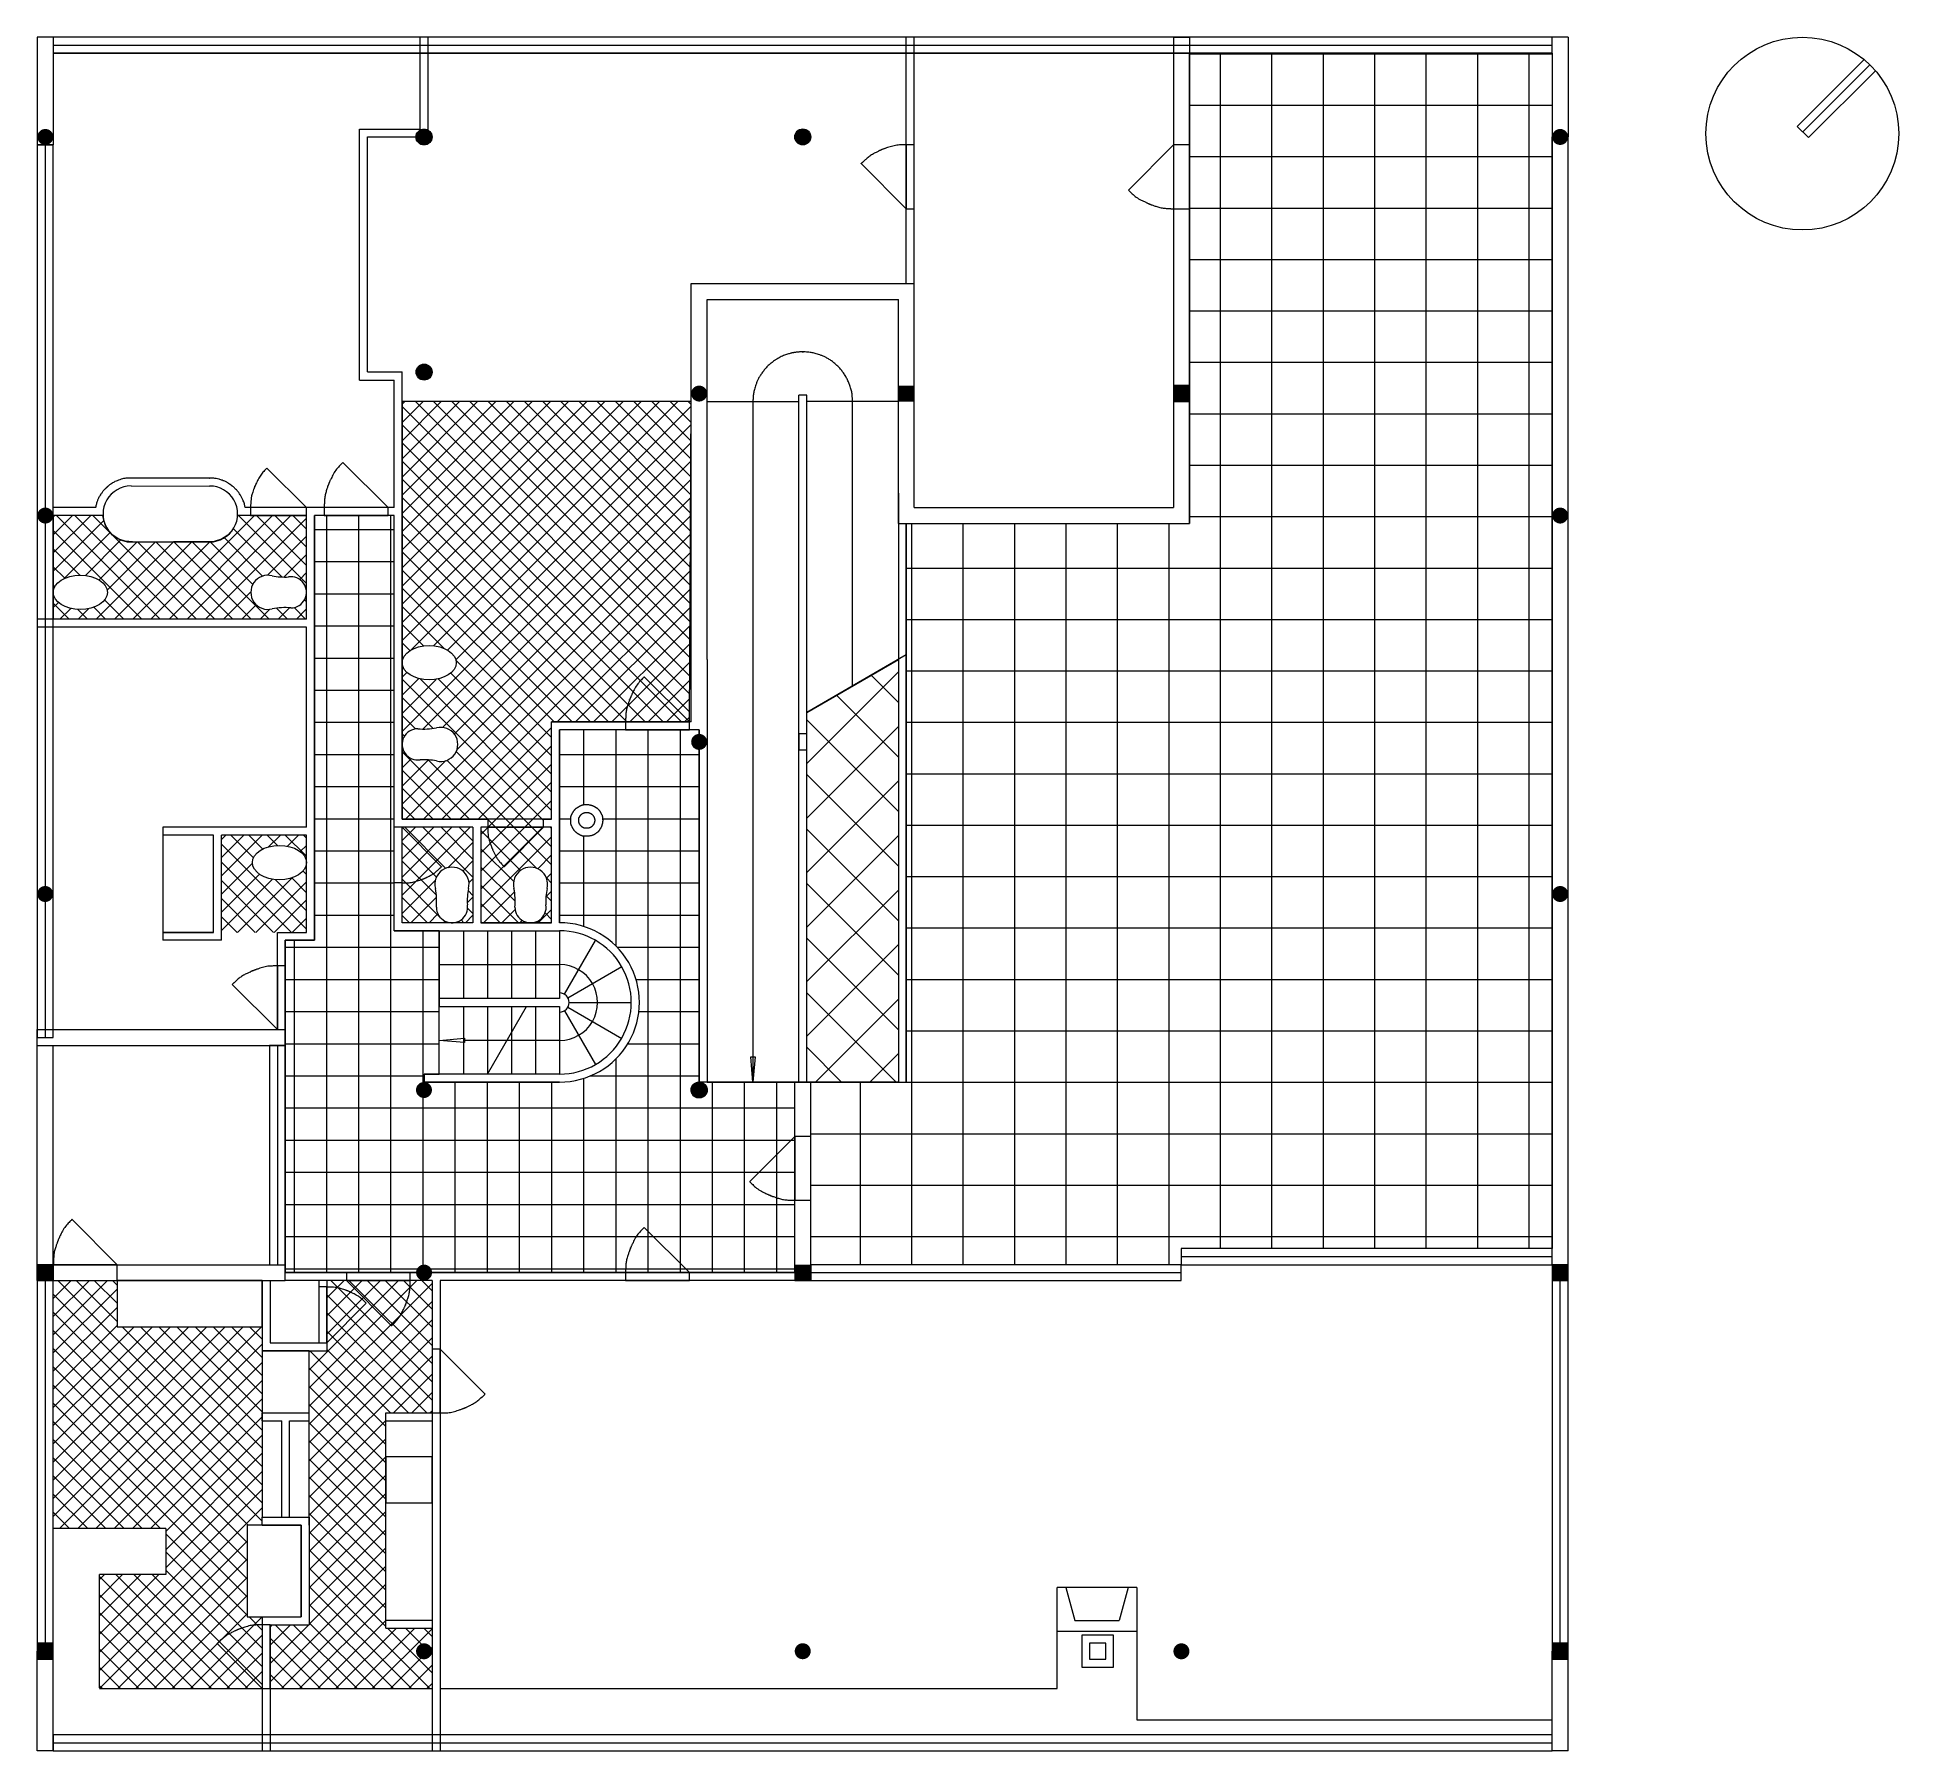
# Model space of a CAD drawing. Header units: metres. Extents: x 0 to 23.3, y 0 to 21.5.
import ezdxf

# ---------------------------------------------------------------- set-up
doc = ezdxf.new("R2010")
doc.units = ezdxf.units.M
doc.linetypes.add('ACAD_ISO02W100', pattern=[15, 12, -3])
doc.layers.add('ceco.net 271 Villa Savoye first floor', color=7, linetype='Continuous', lineweight=15)
doc.layers.add('ceco.net 271 Villa Savoye first floor - auxiliar', color=254, linetype='Continuous', lineweight=15)
pattern_1 = [(44.99999999999999, (0, 0), (-0.1140520373641331, 0.1140520373641331), []), (135, (0, 0), (-0.1140520373641331, -0.1140520373641331), [])]

msp = doc.modelspace()

# ---------------------------------------------------------------- hatches: boundary and pattern name
at = {"layer": 'ceco.net 271 Villa Savoye first floor - auxiliar', "linetype": 'Continuous'}
h = msp.add_hatch(dxfattribs=at)
h.set_pattern_fill('ANSI37', color=256, scale=0.2032049613312, angle=45, style=0)
h.set_pattern_definition([(90, (0, 0), (-0.6451757522265602, 1e-16), []), (180, (0, 0), (-1e-16, -0.6451757522265601), [])])
h.paths.add_polyline_path([(18.99856737003475, 6.30032187751649), (14.34800012226704, 6.30032187751649), (14.34800002226485, 6.09902046900071), (9.699517020142277, 6.099020469000711), (9.699517020142272, 8.390093643673193), (10.89898768863889, 8.390093643673193), (10.89898768863889, 15.39807091889539), (14.44971874991253, 15.39807091889539), (14.44971874991253, 21.29787442502983), (18.99856737003475, 21.29787442502983)])
h = msp.add_hatch(dxfattribs=at)
h.set_pattern_fill('ANSI37', color=256, scale=0.0508012403328, style=0)
h.set_pattern_definition(pattern_1)
h.paths.add_polyline_path([(6.350139068516667, 11.58798737778319), (6.350139068516667, 11.68757005865129), (6.44977345051702, 11.68757005865129), (6.44977345051702, 12.90778938154498), (8.178422408057433, 12.90778938154498), (8.201246607909095, 16.92749421337899), (4.575841517888273, 16.92749421337899), (4.575841611270732, 11.68757005865129), (5.650820953398071, 11.68757005865129), (5.650820953398071, 11.58798737778319), (5.563640944149399, 11.58798747778539), (5.563640944149399, 10.38851699029246), (6.449773350514834, 10.38851729701555), (6.44977345051702, 11.58798747778538)])
edge = h.paths.add_edge_path(flags=17)
edge.add_ellipse((4.915103325981967, 13.65096362454037), major_axis=(-0.3392617497015355, 0), ratio=0.635064488573102, start_angle=0, end_angle=360)
edge = h.paths.add_edge_path()
edge.add_arc((5.175809681442499, 10.66102555663084), 0.818268527876688, 354.5747425380935, 371.1263312189972)
edge.add_arc((6.186127723832543, 10.87166332700195), 0.2140278809193144, -14.263931806585276, 194.2639318062157, ccw=False)
edge.add_arc((7.196445766222588, 10.66102555663084), 0.818268527876688, 168.8736687810027, 183.3324857658885)
edge.add_arc((6.186127723832543, 10.5836605800493), 0.195715044536477, -180, 8.757743227800916, ccw=False)
edge = h.paths.add_edge_path(flags=16)
edge.add_arc((4.848921615649214, 13.63718559634233), 0.818268527876688, 264.5747425380935, 281.1263312189978)
edge.add_arc((5.059559386020325, 12.62686755395229), 0.2140278809193144, -104.26393180658562, 104.263931806216, ccw=False)
edge.add_arc((4.848921615649214, 11.61654951156225), 0.818268527876688, 78.87366878100222, 93.33248576588848)
edge.add_arc((4.771556639067671, 12.62686755395229), 0.195715044536477, 90, 278.7577432278006, ccw=False)
h = msp.add_hatch(dxfattribs=at)
h.set_pattern_fill('ANSI37', color=256, scale=0.0508012403328, style=0)
h.set_pattern_definition(pattern_1)
edge = h.paths.add_edge_path(flags=17)
edge.add_ellipse((0.5405631582173147, 14.53438877694086), major_axis=(-0.3392617497015355, 0), ratio=0.635064488573102, start_angle=0, end_angle=360)
h.paths.add_polyline_path([(0.8203811903872269, 15.49765359976348), (0.2013014085157792, 15.49765359976348), (0.201301408515779, 14.19860025039876), (3.376370942774111, 14.19860025039876), (3.376370842771918, 15.49765359976348), (2.511918980335791, 15.49765359976348), (2.499345435281041, 15.42251164814306), (2.459890870435226, 15.33287466757777), (2.389735337006908, 15.25107070690861), (2.310736315131272, 15.2000697611307), (2.217937164049071, 15.17136873636897), (2.152555938844213, 15.16682926644695), (1.709665018234679, 15.16685664928244), (1.193250198258975, 15.16688857791635), (1.103302152049702, 15.17437265997166), (1.024812420226811, 15.20083544713902), (0.9468999253340857, 15.25146618739428), (0.8966251596592902, 15.30465092780392), (0.8564627956074902, 15.37141452700389), (0.8334273004811903, 15.43902514889795)])
edge = h.paths.add_edge_path(flags=16)
edge.add_arc((3.103290821653906, 13.52407073455082), 0.818268527876688, 84.57474253809394, 101.1263312189958)
edge.add_arc((2.892653051282795, 14.53438877694086), 0.2140278809193144, 75.73606819341438, 284.2639318062167, ccw=False)
edge.add_arc((3.103290821653906, 15.54470681933091), 0.818268527876688, 258.8736687810047, 273.3324857658899)
edge.add_arc((3.180655798235448, 14.53438877694086), 0.195715044536477, -89.99999999999733, 98.7577432277987, ccw=False)
edge = h.paths.add_edge_path(flags=17)
edge.add_line((0.8238609426157543, 15.49765359976348), (0.2013014085157793, 15.49765359976348))
at = {"layer": 'ceco.net 271 Villa Savoye first floor - auxiliar'}
h = msp.add_hatch(dxfattribs=at)
h.set_pattern_fill('ANSI37', color=256, scale=0.127003100832, angle=45, style=0)
h.set_pattern_definition([(90, (0, 0), (-0.4032348451416001, 1e-16), []), (180, (0, 0), (-1e-16, -0.4032348451416), [])])
edge = h.paths.add_edge_path(flags=16)
edge.add_spline(control_points=[(7.090988614487446, 11.67304012505838), (7.090988614487446, 11.67490783835185), (7.089406323198425, 11.72494151487246), (7.067286348613028, 11.766822620208), (7.064143595305635, 11.77261066324794), (7.036923744270841, 11.81606341225018), (6.997145603647902, 11.84191183009932), (6.991560333864122, 11.84526637312399), (6.984739981916449, 11.84894820928656), (6.961564289788196, 11.86051794077783), (6.914335138444378, 11.87273473355725), (6.840498425739769, 11.87192160024947), (6.789948979538059, 11.84555161909763), (6.756981473786733, 11.82537077919324), (6.727653260993715, 11.79122009195867), (6.717504093403611, 11.77261066324793), (6.71382217718144, 11.766822620208), (6.69098564341598, 11.72515704700445), (6.690442424442554, 11.67297019650818), (6.690883444110615, 11.62392284928613), (6.717217791549093, 11.57327668394515), (6.737405847646381, 11.54040566187537), (6.771649767704635, 11.51028289457628), (6.790090774139049, 11.49862350918498), (6.840312656878811, 11.4730871199005), (6.910765614443843, 11.47412953792692), (6.954963633217825, 11.48203820880817), (6.984739981916449, 11.49550363742683), (6.991560333864117, 11.49862350918498), (6.997145603647908, 11.50254001661407), (7.036874213045718, 11.53041929492312), (7.064143595305635, 11.57343529885597), (7.077049423884934, 11.59844695639388), (7.090398241118103, 11.64492081965805), (7.090988614487446, 11.67127619753935), (7.090988614487446, 11.67304012505838)], knot_values=[0, 0, 0, 1, 2, 3, 4, 5, 6, 7, 8, 9, 10, 11, 12, 13, 14, 15, 16, 17, 18, 19, 20, 21, 22, 23, 24, 25, 26, 27, 28, 29, 30, 31, 32, 33, 34, 34, 34], degree=2, periodic=0)
edge = h.paths.add_edge_path()
edge.add_line((6.551440377030265, 8.390093680730153), (4.853711329976161, 8.390083193452709))
edge.add_line((4.853711329976161, 8.390083193452709), (4.853711329976161, 8.489665774318619))
edge.add_line((4.853711329976161, 8.489665774318619), (5.040715692047586, 8.489676324541293))
edge.add_line((5.040715692047586, 8.489676324541293), (5.040715692047586, 10.28888242728839))
edge.add_line((5.040715692047586, 10.28888242728839), (4.476258930402634, 10.28888242728841))
edge.add_line((4.476258930402634, 10.28888242728841), (4.476258930402634, 15.49765359976349))
edge.add_line((4.476258930402634, 15.49765359976349), (3.476005224772282, 15.49765359976349))
edge.add_line((3.476005224772282, 15.49765359976349), (3.47600522477228, 10.16850809108152))
edge.add_line((3.47600522477228, 10.16850809108152), (3.110765425993591, 10.16850809108152))
edge.add_line((3.110765425993591, 10.16850809108152), (3.110765425993602, 5.999437888134806))
edge.add_line((3.110765425993602, 5.999437888134806), (9.500299957273818, 5.999437888134806))
edge.add_line((9.500299957273818, 5.999437888134806), (9.500300057276009, 8.390093643673193))
edge.add_line((9.500300057276009, 8.390093643673193), (8.3008292887772, 8.390093643673193))
edge.add_line((8.3008292887772, 8.390093643673193), (8.3008292887772, 12.80819820049073))
edge.add_line((8.3008292887772, 12.80819820049073), (6.551440377030258, 12.80819810048854))
edge.add_line((6.551440377030258, 12.80819810048854), (6.551440377030258, 10.38851733220626))
edge.add_arc((6.552462980610401, 9.389305245009455), 0.9992120875507715, -90.05863708036998, 90.05863708036998, ccw=False)
at = {"layer": 'ceco.net 271 Villa Savoye first floor - auxiliar', "linetype": 'Continuous'}
h = msp.add_hatch(dxfattribs=at)
h.set_pattern_fill('ANSI37', color=256, scale=0.1524037209984, style=0)
h.set_pattern_definition([(44.99999999999999, (0, 0), (-0.3421561120923992, 0.3421561120923993), []), (135, (0, 0), (-0.3421561120923993, -0.3421561120923991), [])])
h.paths.add_polyline_path([(9.649751530274353, 13.02607937210456), (10.79940510777299, 13.69066834232766), (10.79940510777299, 8.390093643673193), (9.649751530274353, 8.390093743675381)])
h = msp.add_hatch(dxfattribs=at)
h.set_pattern_fill('ANSI37', color=256, scale=0.0508012403328, style=0)
h.set_pattern_definition(pattern_1)
h.paths.add_polyline_path([(3.011131043993232, 10.26814247308187), (3.376370842771921, 10.26814247308187), (3.376370842771927, 11.48835309578503), (2.309728683229502, 11.48835309578502), (2.309728683229502, 10.26814247308187)])
edge = h.paths.add_edge_path(flags=16)
edge.add_ellipse((3.037109093070387, 11.14400797846784), major_axis=(-0.3392617497015355, 0), ratio=0.635064488573102, start_angle=0, end_angle=360)
h = msp.add_hatch(dxfattribs=at)
h.set_pattern_fill('ANSI37', color=256, scale=0.0508012403328, style=0)
h.set_pattern_definition(pattern_1)
edge = h.paths.add_edge_path()
edge.add_arc((5.200892983604953, 10.87166332700195), 0.2140278809193144, 345.7360681934146, 554.2639318062156)
edge.add_arc((4.190574941214909, 10.66102555663084), 0.818268527876688, -5.425257461906426, 11.12633121899728, ccw=False)
edge.add_arc((5.200892983604953, 10.5836605800493), 0.195715044536477, 180, 368.7577432278009)
edge.add_arc((6.211211025994996, 10.66102555663084), 0.818268527876688, 168.8736687810028, 183.3324857658886, ccw=False)
edge = h.paths.add_edge_path()
edge.add_line((4.575841611270735, 11.58798747778538), (5.464058363283491, 11.58798747778538))
edge.add_line((5.464058363283491, 11.58798747778538), (5.464058363283491, 10.38851695582325))
edge.add_line((5.464058363283491, 10.38851695582325), (4.575841511268541, 10.38851670928658))
edge.add_line((4.575841511268541, 10.38851670928658), (4.575841511268541, 11.58798747778538))
h = msp.add_hatch(dxfattribs=at)
h.set_pattern_fill('ANSI37', color=256, scale=0.0508012403328, style=0)
h.set_pattern_definition(pattern_1)
h.paths.add_polyline_path([(2.820199662581827, 0.7802967885575542), (0.7802967885575545, 0.7802967885575561), (0.7802967885575544, 2.210094401231339), (1.610358966980834, 2.210094401231339), (1.610358966980834, 2.789089781273113), (0.2013013085135862, 2.789089781273113), (0.2013014085157792, 5.899803506134448), (1.000253705630352, 5.899803606136637), (1.000253705630351, 5.32085982722493), (2.820199662581813, 5.32085982722493), (2.820199662581817, 2.830569689686182), (2.631404327949979, 2.830569689686182), (2.631404327949979, 1.678831766540231), (2.820199662581813, 1.678831766540227)])
h = msp.add_hatch(dxfattribs=at)
h.set_pattern_fill('ANSI37', color=256, scale=0.0508012403328, style=0)
h.set_pattern_definition(pattern_1)
h.paths.add_polyline_path([(2.919834044582183, 0.7802967885575542), (2.919834044582183, 1.579249085672127), (3.41164941537528, 1.579249085672127), (3.41164941537528, 5.019924136710986), (3.631606332448078, 5.019924136710986), (3.631606332448089, 5.899803506134446), (4.951451337151589, 5.899803506134446), (4.951451337151589, 4.23967904928569), (4.370423212592561, 4.23967904928569), (4.370423212592559, 1.539801921776316), (4.951451337151589, 1.539801921776316), (4.951451337151589, 0.780296788557556)])
edge = h.paths.add_edge_path(flags=16)
edge.add_arc((4.850801639981233, 1.248279492369364), 0.0501328947096401, 180, 360)
edge.add_arc((4.850801639981233, 1.248279492369364), 0.0501328947096401, 0, 180)

# ---------------------------------------------------------------- linework, layer by layer
at = {"layer": 'ceco.net 271 Villa Savoye first floor'}
for p, q in [((19.19986867854833, 21.49917583354561), (1.3e-14, 21.49917583354561)), ((0, 21.49917573354342), (0, 20.14822094753339)), ((4.79996711963599, 20.34743801040185), (4.79996711963599, 21.49917583354561)), ((4.901634146151413, 20.24780362840149), (4.901634146151413, 21.49917583354561)), ((10.89898768863889, 18.40711771724349), (10.89898768863889, 21.49917583354561)), ((10.99862207063924, 18.40711771724349), (10.99862207063924, 21.49917583354561)), ((14.24841734139675, 21.49917573354342), (14.44971874991253, 21.49917573354342)), ((14.24841734139675, 21.49917573354342), (14.24841734139675, 15.59728788176166)), ((14.44971874991253, 21.49917573354342), (14.44971874991253, 15.39807091889539)), ((19.19986877855053, 21.49917583354561), (19.19986877855053, 20.24780362840149)), ((0.2013013085136023, 21.39750020684184), (18.99856737003474, 21.39750020684184)), ((18.99856737003474, 21.29787442502983), (0.2013013085136023, 21.29787442502983)), ((0.2013014085157792, 21.29787442502983), (0.2013014085157792, 20.14822094753339)), ((18.99856737003475, 21.29787452503202), (18.99856737003475, 20.24780362840149)), ((22.07296238565713, 20.38088097479171), (22.91083957771657, 21.21875816685331)), ((22.14367461237889, 20.31016874807014), (22.98502712524354, 21.15152126093696)), ((22.21438683910065, 20.23945652134857), (23.05335693705948, 21.07842661930956)), ((4.040462086419421, 17.19727692164032), (4.040462086419421, 20.34743791039966)), ((4.040462086419422, 20.34743791039965), (4.79996721963818, 20.34743791039965)), ((22.07296238565713, 20.38088097479171), (22.21438683910065, 20.23945652134857)), ((0, 20.14822094753339), (0.2013014085157792, 20.14822094753339)), ((0.0996343820003568, 20.14822094753338), (0.0996343820003568, 8.948297468378373)), ((4.140044667285328, 17.29894394815574), (4.140044667285328, 20.2478035283993)), ((4.14004466728533, 20.24780352839929), (4.901634146151413, 20.24780352839929)), ((13.68396057975179, 19.58167974023892), (14.24841744139894, 20.14822094753339)), ((18.99856737003475, 6.099020569002912), (18.99856737003475, 20.24780362840148)), ((19.19986877855053, 6.099020569002912), (19.19986877855053, 20.24780362840148)), ((10.33249828247887, 19.91372541206376), (10.89898768863889, 19.3471842047693)), ((8.2012466079091, 18.4071176172413), (10.99862207063924, 18.4071176172413)), ((8.201246607909107, 12.90778938154498), (8.201246607909107, 18.40711761724129)), ((10.99862207063925, 15.59728788176165), (10.99862207063925, 18.40711761724129)), ((8.40046357077537, 13.69016191556152), (8.40046357077537, 18.20790065437503)), ((8.400463670777556, 18.20790065437503), (10.79940500777079, 18.20790065437503)), ((10.79940510777298, 15.39807091889539), (10.79940510777298, 18.20790065437503)), ((4.140044667285333, 17.29894394815574), (4.575841511268544, 17.29894394815574)), ((4.575841611270732, 11.68757005865129), (4.575841511268541, 17.29894394815573)), ((4.040461986417235, 17.19727692164032), (4.476258830400446, 17.19727692164032)), ((4.476258930402635, 15.59728798176384), (4.476258930402634, 17.19727692164031)), ((8.201246607909095, 16.92749421337899), (4.575841517888273, 16.92749421337899)), ((8.400463670777555, 16.92749421337899), (9.550117148274, 16.92749421337899)), ((8.97529035952468, 16.92749421337899), (8.97529035952468, 13.67354755170572)), ((9.550117148273994, 8.3900936436732), (9.550117148273994, 17.0084299858784)), ((9.649751530274353, 17.0084299858784), (9.550117148273994, 17.0084299858784)), ((9.649751530274353, 8.3900936436732), (9.649751530274353, 17.0084299858784)), ((10.79940510777299, 16.92749421337899), (9.649751530274349, 16.92749421337899)), ((10.22457831902366, 13.3583738572161), (10.22457831902366, 16.92749421337899)), ((3.832907640961672, 16.16382038886559), (4.399448848256138, 15.59728788176165)), ((2.158244565716089, 15.96872901635005), (1.168360887190099, 15.96872901635005)), ((2.880386780684166, 16.09326334366106), (3.376370842771918, 15.59728788176165)), ((10.79940510777299, 15.77988198058596), (10.79940510777299, 8.390093643673193)), ((0.7304795975573704, 15.59728798176384), (0.2013013085135854, 15.59728798176384)), ((0.8238609426157543, 15.49765359976349), (0.2013013085135854, 15.49765359976349)), ((3.376370842771925, 15.49765359976349), (2.511918980335788, 15.49765359976349)), ((4.476258930402635, 15.59728798176384), (2.606495682448804, 15.59728798176384)), ((3.376370842771923, 14.19860025039876), (3.376370842771923, 15.49765359976348)), ((3.47600522477228, 10.16850809108152), (3.47600522477228, 15.49765359976348)), ((4.476258930402634, 15.49765359976349), (3.476005224772282, 15.49765359976349)), ((4.476258930402634, 10.28888242728841), (4.476258930402634, 15.49765359976349)), ((10.99862207063925, 15.59728788176165), (14.24841734139675, 15.59728788176165)), ((10.79940510777298, 15.39807091889539), (14.44971864991034, 15.39807091889539)), ((10.89898768863889, 15.39807091889539), (10.89898768863889, 8.390093643673193)), ((3.376370942774111, 14.19860025039876), (2.2e-15, 14.19860025039876)), ((3.376370942774111, 14.09896586839841), (2.2e-15, 14.09896586839841)), ((3.376370842771923, 11.58798747778539), (3.376370842771923, 14.09896586839841)), ((8.400463670777555, 13.69016191556152), (8.400463670777555, 8.390093643673193)), ((10.89903938977115, 13.74826468801654), (9.649751530274349, 13.02607937210455)), ((7.611881200762964, 13.47432188864892), (8.178422408057433, 12.90778938154498)), ((8.201246607909107, 12.90778938154498), (6.449773350514833, 12.90778938154498)), ((6.449773350514834, 11.68757005865129), (6.449773350514834, 12.90778938154498)), ((8.3008292887772, 12.80819820049073), (6.551440377030257, 12.80819820049073)), ((6.551440377030258, 10.38851733220626), (6.551440377030258, 12.80819810048854)), ((8.3008292887772, 12.80819820049073), (8.3008292887772, 8.390093643673193)), ((6.44977345051702, 11.68757005865129), (4.575841611270732, 11.68757005865129)), ((3.376370842771927, 11.58798747778538), (1.575080394377486, 11.58798747778538)), ((1.575080394377486, 11.58798747778538), (1.575080394377486, 11.48835309578503)), ((2.210094401231338, 11.48835309578503), (1.575080394377486, 11.48835309578503)), ((2.210094301229146, 10.26814247308187), (2.210094301229146, 11.48835309578503)), ((2.309728683229502, 10.16850819108371), (2.309728683229502, 11.48835309578503)), ((3.376370842771927, 11.48835309578503), (2.309728683229502, 11.48835309578503)), ((3.376370842771923, 10.26814247308188), (3.376370842771923, 11.48835309578503)), ((4.575841511268541, 10.38851670928658), (4.575841511268541, 11.4676131415785)), ((5.06974132771116, 11.09200341569763), (4.575841611270732, 11.58798747778539)), ((5.464058363283491, 11.58798747778539), (4.575841611270732, 11.58798747778538)), ((5.464058363283491, 11.58798747778539), (5.464058363283492, 10.38851695582326)), ((5.563640944149399, 11.58798747778539), (5.563640944149399, 10.38851699029246)), ((6.44977345051702, 11.58798747778538), (5.563640944149399, 11.58798747778539)), ((5.856239352076239, 11.09200341569763), (6.350139068516667, 11.58798737778319)), ((6.449773350514834, 11.46761314157849), (6.449773350514834, 11.58798747778539)), ((6.449773350514834, 10.38851729701555), (6.449773350514834, 11.46761314157849)), ((4.476258930402635, 10.28888242728841), (6.551440377030257, 10.28888242728841)), ((5.464058363283491, 10.38851695582326), (4.575841511268541, 10.38851670928658)), ((5.040715692047596, 10.28888242728839), (6.549407632506708, 10.2888824272884)), ((5.040715692047596, 10.28888242728839), (5.040715692047596, 9.338445912658234)), ((5.343684027076609, 10.28888242728839), (5.343684027076609, 9.4380801946564)), ((6.449773350514834, 10.38851729701555), (5.563640944149399, 10.38851699029246)), ((5.644568016458296, 10.28888242728839), (5.644568016458296, 9.4380801946564)), ((5.947588052619567, 10.28888242728839), (5.947588052619567, 9.4380801946564)), ((6.248472042001254, 10.28888242728841), (6.248472042001254, 9.4380801946564)), ((6.549407632505189, 10.28888242728839), (6.551440377030266, 9.4380801946564)), ((6.552462980610401, 10.38851733256022), (6.551440377030258, 10.38851733220626)), ((2.210094301229142, 10.26814247308187), (1.575080394377476, 10.26814247308187)), ((1.575080394377476, 10.26814247308187), (1.575080394377476, 10.16850809108152)), ((2.309728683229498, 10.16850809108152), (1.575080394377476, 10.16850809108152)), ((3.011131043993232, 9.047931750376534), (3.011131043993232, 10.26814247308187)), ((3.011131043993234, 10.26814247308187), (3.376370842771921, 10.26814247308187)), ((3.110765425993589, 9.047931750376534), (3.110765425993589, 10.16850809108152)), ((3.110765425993591, 10.16850809108152), (3.476005224772278, 10.16850809108152)), ((6.61162749513262, 9.492014375818963), (6.999691593765168, 10.16647544656644)), ((5.040715692047594, 9.863455510407366), (6.551440377030269, 9.863455510407366)), ((6.655191649190825, 9.448450121758562), (7.329652819940497, 9.838546864906174)), ((2.444589936700958, 9.614472957671), (3.011131043993235, 9.047931850378724)), ((6.551440377030266, 9.4380801946564), (5.040715692047596, 9.4380801946564)), ((6.669730267587647, 9.388263003656213), (7.4500270561452, 9.388263003656213)), ((5.040715692047586, 8.489676324541293), (5.040715692047586, 9.338445912658239)), ((5.040715692047586, 9.338445912658239), (6.13638338725139, 9.338445912658239)), ((5.040715692047596, 9.338445912658234), (6.551440377030269, 9.338445912658226)), ((5.343684027076595, 9.338445912658239), (5.343684027076595, 8.489676324541293)), ((5.644568016458288, 9.338445912658239), (5.644568016458288, 8.489676324541293)), ((5.644568016458288, 8.489676324541293), (6.13638338725139, 9.338445912658239)), ((5.644568016458284, 8.489676324541287), (6.136383387251392, 9.338445912658226)), ((5.947588052619559, 9.338445912658239), (5.947588052619559, 9.01056893212804)), ((6.13638338725139, 9.338445912658239), (6.551440377030257, 9.338445912658239)), ((6.248472042001242, 9.338445912658239), (6.248472042001242, 8.489676324541293)), ((6.248472042001254, 9.338445912658226), (6.248472042001254, 8.489676324541287)), ((6.551440377030257, 9.338445912658239), (6.551440377030257, 8.489676324541293)), ((6.551440377030269, 9.338445912658226), (6.551440377030269, 8.489676324541287)), ((6.61162749513262, 9.284511631493466), (6.999691593765168, 8.610050560745984)), ((6.655191649190825, 9.328075885553865), (7.329652819940497, 8.937927441273988)), ((-1.4e-15, 8.848714887512457), (-1.4e-15, 9.04793185037872)), ((-1.4e-15, 9.04793185037872), (3.110765325991397, 9.04793185037872)), ((3.110765325991397, 8.848714887512457), (3.110765325991397, 9.04793185037872)), ((6.551440377030257, 8.9130189957772), (5.356138299826096, 8.9130189957772)), ((6.551440377030269, 8.913018995777195), (5.889871848901615, 8.913018995777195)), ((5.947588052619559, 9.01056893212804), (5.947588052619559, 8.489676324541293)), ((5.947588052619567, 9.01056893212803), (5.947588052619567, 8.489676324541287)), ((0, 5.999437888134806), (0, 8.848714887512456)), ((-1.4e-15, 8.848714887512457), (3.110765325991397, 8.848714887512457)), ((0.2013014085157792, 5.999437888134806), (0.2013014085157792, 8.848714887512456)), ((3.01113114399543, 8.848714787510266), (3.01113114399543, 6.099020569002904)), ((4.853711329976161, 8.489665774318619), (4.853711329976161, 8.390083193452709)), ((6.551440377030257, 8.489676324541293), (5.040715692047586, 8.489676324541293)), ((6.551440377030269, 8.489676324541287), (5.644568016458283, 8.489676324541293)), ((4.849674580933839, 8.39008316836708), (6.551440377030266, 8.39009374367537)), ((8.400463670777555, 8.390093643673193), (10.89898768863889, 8.390093643673193)), ((9.500300057276009, 6.099020569002902), (9.500300057276009, 8.390093743675381)), ((9.699517020142272, 8.390093743675381), (9.500300057276009, 8.390093743675381)), ((9.699517020142272, 6.099020569002902), (9.699517020142272, 8.390093743675381)), ((8.935843195628864, 7.140805784176397), (9.500299957273818, 7.705262545821349)), ((0.435796943985401, 6.665561676295181), (1.000253705630352, 6.099020569002904)), ((7.611881200762964, 6.565978995427081), (8.178422408057433, 5.999437888134806)), ((-1.4e-15, 5.899803606136639), (-1.4e-15, 6.099020569002902)), ((-1.4e-15, 6.099020569002902), (3.110765325991397, 6.099020569002902)), ((3.110765325991397, 5.899803606136639), (3.110765325991397, 6.099020569002902)), ((9.500299957273818, 6.099020569002901), (9.500299957273818, 5.899803506134449)), ((9.699517020142274, 5.899803506134449), (9.699517020142274, 6.099020569002901)), ((14.34800012226704, 6.200739196648392), (18.99856737003475, 6.200739196648392)), ((19.19986867854835, 6.099020569002901), (18.99856737003475, 6.099020569002901)), ((18.99856737003475, 6.099020569002901), (18.99856737003475, 5.899803506134449)), ((19.19986867854835, 5.899803506134449), (19.19986867854835, 6.099020569002901)), ((-1.4e-15, 5.899803606136639), (3.110765325991397, 5.899803606136639)), ((0.0996343820003568, 5.899803606136632), (0.0996343820003568, 1.348870540364901)), ((2.820199662581813, 5.899803606136639), (2.820199662581813, 5.019924136710987)), ((2.919834044582169, 5.899803606136639), (2.919834044582169, 5.119558518711343)), ((9.50029995727382, 5.999437888134806), (3.110765425993602, 5.999437888134806)), ((4.951451337151591, 5.899803506134448), (3.110765425993602, 5.899803506134448)), ((3.529939305932666, 5.899803506134449), (3.529939305932666, 5.119558518711343)), ((3.631606332448089, 5.899803506134449), (3.631606332448089, 5.019924136710987)), ((4.443013002314341, 5.33331409997443), (3.878556140667198, 5.899803506134449)), ((4.951451337151589, 5.899803606136632), (4.951451337151589, 6.9e-15)), ((5.051085719151948, 5.899803606136632), (5.051085719151948, 6.9e-15)), ((9.50029995727382, 5.899803506134448), (5.051085719151948, 5.899803506134448)), ((9.500299957273818, 5.899803506134449), (9.699517020142274, 5.899803506134449)), ((9.699517020142277, 5.999437888134806), (14.34800002226485, 5.999437888134806)), ((18.99856737003475, 5.899803506134449), (19.19986867854835, 5.899803506134449)), ((19.09815005090285, 1.348870540364901), (19.09815005090285, 5.899803606136632)), ((3.631606332448089, 5.818876533827749), (3.529939405934856, 5.818876533827749)), ((3.529939405934856, 5.818876533827749), (3.529939405934856, 5.119558418709153)), ((3.631606332448089, 5.119558418709153), (3.631606332448089, 5.818876533827749)), ((4.125506048888516, 5.615542480796904), (3.631606332448089, 5.119558418709153)), ((2.820199762584007, 5.019924136710987), (3.631606332448078, 5.019924136710987)), ((2.919834044582175, 5.119558518711344), (3.529939405934846, 5.119558518711344)), ((3.529939405934856, 5.119558418709153), (3.631606332448089, 5.119558418709153)), ((5.615542480796901, 4.474174584755314), (5.05108571915195, 5.040663990915331)), ((2.820199662581817, 4.140044667285335), (2.820199662581817, 4.239679049285691)), ((2.820199662581817, 4.239679049285691), (3.411649415375277, 4.239679049285691)), ((3.411649415375277, 4.140044667285335), (3.411649415375277, 4.239679049285691)), ((4.370423212592561, 1.539801921776316), (4.370423212592561, 4.23967904928569)), ((2.820199662581817, 4.140044667285335), (3.06511692628806, 4.140044667285335)), ((3.065116926288064, 2.930203971684353), (3.065116926288064, 4.140044667285335)), ((3.164699507153972, 2.930203971684353), (3.164699507153972, 4.140044667285335)), ((3.164699507153969, 4.140044667285335), (3.411649415375277, 4.140044667285335)), ((4.370423212592561, 4.140044667285333), (4.951451337151591, 4.140044667285333)), ((3.309982388859859, 2.830569689686186), (2.631404327949979, 2.830569689686186)), ((2.631404327949979, 2.830569689686186), (2.631404327949979, 1.678831766540231)), ((2.820199662581817, 2.830569689686182), (2.820199662581817, 2.930204071686539)), ((2.820199662581817, 2.930204071686539), (3.06511692628806, 2.930204071686539)), ((2.820199662581817, 2.830569689686182), (3.309982388859858, 2.830569689686182)), ((3.164699507153969, 2.930204071686539), (3.411649415375277, 2.930204071686539)), ((3.309982388859859, 1.678831766540231), (3.309982388859859, 2.830569689686186)), ((3.309982388859858, 2.830569689686182), (3.309982388859858, 1.67883176654023)), ((3.411649415375277, 2.830569689686182), (3.411649415375277, 2.930204071686539)), ((3.41164941537528, 2.930203971684351), (3.41164941537528, 1.579249185674323)), ((1.610358966980834, 2.789089781273113), (0.2013013085135862, 2.789089781273113)), ((1.610358966980834, 2.789089781273113), (1.610358966980834, 2.21009440123134)), ((0.7802967885575545, 0.7906667156597298), (0.7802967885575545, 2.21009440123134)), ((1.610358966980834, 2.21009440123134), (0.7802967885575545, 2.21009440123134)), ((13.78979619755968, 2.050324602260892), (12.78954249192933, 2.050324602260892)), ((12.78954249192933, 0.7802967885575561), (12.78954249192933, 2.050324602260892)), ((13.78979619755968, 2.050324602260892), (13.78979619755968, 0.3901483442776865)), ((2.631404327949979, 1.678831766540231), (3.309982388859859, 1.678831766540231)), ((2.820199662581817, 1.678831766540233), (3.309982388859855, 1.678831766540233)), ((2.820199662581813, 1.678831766540227), (2.820199662581813, 3.8e-15)), ((4.370423212592561, 1.639436303776673), (4.951451337151591, 1.639436303776673)), ((2.919834044582174, 1.579249185674325), (3.411649415375277, 1.579249185674325)), ((2.919834044582169, 1.57924908567213), (2.919834044582169, 3.8e-15)), ((4.370423212592561, 1.539801921776316), (4.951451337151591, 1.539801921776316)), ((0.2013013085135862, 1.348870540364899), (-1.33e-14, 1.348870540364899)), ((-1.33e-14, 1.348870540364899), (-1.33e-14, 1.149653577498633)), ((0, 1.4e-15), (0, 1.249287959498987)), ((0.2013014085157792, 1.249287959498987), (0, 1.249287959498987)), ((0.2013013085135862, 1.149653577498633), (0.2013013085135862, 1.348870540364899)), ((0.2013014085157792, 1.4e-15), (0.2013014085157792, 1.249287959498987)), ((2.255742900936875, 1.344753550202506), (2.820199662581827, 0.7802967885575544)), ((18.99856737003475, 1.4e-15), (18.99856737003475, 1.249287959498987)), ((19.19986877855053, 1.249287959498987), (18.99856737003475, 1.249287959498987)), ((19.19986877855053, 1.4e-15), (19.19986877855053, 1.249287959498987)), ((-1.33e-14, 1.149653577498633), (0.2013013085135862, 1.149653577498633)), ((0.7802967885575545, 0.7802967885575561), (4.951451337151589, 0.7802967885575561)), ((5.051085719151948, 0.7802967885575561), (12.78954249192933, 0.7802967885575561)), ((13.78979619755968, 0.3901483442776865), (18.99856737003475, 0.3901483442776865)), ((0.2013014085157792, 1.4e-15), (0, 1.4e-15)), ((0.2013013085136023, 0.1992169628662685), (0.2013013085136023, 3.7e-15)), ((2.820199662581813, 3.8e-15), (2.919834044582169, 3.8e-15)), ((4.951451337151589, 6.9e-15), (5.051085719151948, 6.9e-15)), ((18.99856737003474, 3.7e-15), (18.99856737003474, 0.1992169628662685)), ((19.19986877855053, 1.4e-15), (18.99856737003475, 1.4e-15))]:
    msp.add_line(p, q, dxfattribs=at)
at = {"layer": 'ceco.net 271 Villa Savoye first floor', "linetype": 'Continuous'}
for p, q in [((8.97529035952468, 16.92749336702687), (8.97529035952468, 8.390093643673193)), ((1.175383760642708, 15.86871636929238), (2.161681109346716, 15.86844360741055)), ((1.175383760642708, 15.16688968255341), (2.161681109346716, 15.16682870226053)), ((4.575841511268541, 11.58798747778539), (4.476258930402635, 11.58798747778539, 0.01)), ((4.575841611270732, 10.88861776153672), (4.476258930402635, 10.88861776153672)), ((5.040715692047586, 8.489676324541293), (4.853711329976161, 8.489665774318619)), ((8.400463670777555, 8.390093840729302), (8.3008292887772, 8.390093840729302)), ((4.370423212592561, 4.23967904928569), (4.951451337151593, 4.239679049285691))]:
    msp.add_line(p, q, dxfattribs=at)
at = {"layer": 'ceco.net 271 Villa Savoye first floor', "lineweight": 15}
for p, q in [((18.99856737003474, 0.1992169628662685), (0.2013013085136023, 0.1992169628662685)), ((0.2013013085136023, 0.0996342819981704), (18.99856737003474, 0.0996342819981704)), ((0.2013013085136023, 3.7e-15), (18.99856737003474, 3.7e-15))]:
    msp.add_line(p, q, dxfattribs=at)
at = {"layer": 'ceco.net 271 Villa Savoye first floor', "flags": 128}
for points in [[(18.99856737003474, 21.29787442502983), (18.99856737003474, 21.49917583354561), (0.2013013085136023, 21.49917583354561), (0.2013013085136023, 21.29787442502983), (18.99856737003474, 21.29787442502983)], [(0.2013014085157792, 8.948297468378373), (0.2013014085157792, 20.14822094753338), (0, 20.14822094753338), (0, 8.948297468378373), (0.2013014085157792, 8.948297468378373)], [(10.99862207063924, 19.3471842047693), (10.99862207063924, 20.14822094753339), (10.89898768863889, 20.14822094753339), (10.89898768863889, 19.3471842047693), (10.99862207063924, 19.3471842047693)], [(14.44971874991253, 19.3471842047693), (14.44971874991253, 20.14822094753339), (14.24841744139894, 20.14822094753339), (14.24841744139894, 19.3471842047693), (14.44971874991253, 19.3471842047693)], [(14.44971874991253, 16.92749421337899), (14.44971874991253, 17.12879562189477), (14.24841734139675, 17.12879562189477), (14.24841734139675, 16.92749421337899), (14.44971874991253, 16.92749421337899)], [(3.376370842771918, 15.49765349976129), (3.376370842771918, 15.59728788176165), (2.674968482008186, 15.59728788176165), (2.674968482008186, 15.49765349976129), (3.376370842771918, 15.49765349976129)], [(4.399448848256138, 15.49765359976349), (4.399448848256138, 15.59728788176165), (3.59841210549205, 15.59728788176165), (3.59841210549205, 15.49765359976349), (4.399448848256138, 15.49765359976349)], [(8.178422408057433, 12.80819810048854), (8.178422408057433, 12.90778938154498), (7.377385665293342, 12.90778938154498), (7.377385665293342, 12.80819810048854), (8.178422408057433, 12.80819810048854)], [(9.649751530274349, 12.55707960097477), (9.649751530274349, 12.75838090948836), (9.550117148274, 12.75838090948836), (9.550117148274, 12.55707960097477), (9.649751530274349, 12.55707960097477)], [(6.350139068516667, 11.58798737778319), (6.350139068516667, 11.68757005865129), (5.650820953398071, 11.68757005865129), (5.650820953398071, 11.58798737778319), (6.350139068516667, 11.58798737778319)], [(2.210094401231338, 10.26814247308187), (2.210094401231338, 11.48835309578503), (1.57508049437967, 11.48835309578503), (1.57508049437967, 10.26814247308187), (2.210094401231338, 10.26814247308187)], [(4.575841611270732, 10.88861776153672), (4.575841611270732, 11.58798747778539), (4.575841511268541, 11.58798747778539)], [(3.110765325991402, 9.047931850378724), (3.110765325991402, 9.846884147493299), (3.011131043993235, 9.846884147493299), (3.011131043993235, 9.047931850378724), (3.110765325991402, 9.047931850378724)], [(5.040715692047586, 8.9130189957772), (5.358222645473418, 8.940011886923516), (5.358222645473418, 8.88602600462869), (5.040715692047586, 8.9130189957772)], [(3.110765425993597, 6.099020569002904), (3.110765425993597, 8.848714787510266), (2.911548463127332, 8.848714787510266), (2.911548463127332, 6.099020569002904), (3.110765425993597, 6.099020569002904)], [(8.97529035952468, 8.390093643673193), (8.94829746837837, 8.707600597099027), (9.002283350673187, 8.707600597099027), (8.97529035952468, 8.390093643673193)], [(9.699516920140082, 6.906310248706775), (9.699516920140082, 7.705262545821349), (9.500299957273818, 7.705262545821349), (9.500299957273818, 6.906310248706775), (9.699516920140082, 6.906310248706775)], [(0.2013013085135862, 5.899803506134449), (0.2013013085135862, 6.099020569002901), (-1.33e-14, 6.099020569002901), (-1.33e-14, 5.899803506134449), (0.2013013085135862, 5.899803506134449)], [(1.000253705630352, 5.89980350613445), (1.000253705630352, 6.099020569002904), (0.2013014085157792, 6.099020569002904), (0.2013014085157792, 5.89980350613445), (1.000253705630352, 5.89980350613445)], [(14.34800002226485, 5.899803606136639), (14.34800002226485, 6.099020569002902), (9.699517020142277, 6.099020569002902), (9.699517020142277, 5.899803606136639), (14.34800002226485, 5.899803606136639)], [(18.99856737003475, 6.09902046900071), (18.99856737003475, 6.30032187751649), (14.34800012226704, 6.30032187751649), (14.34800012226704, 6.09902046900071), (18.99856737003475, 6.09902046900071)], [(0.2013014085157792, 1.348870540364901), (0.2013014085157792, 5.899803606136632), (0, 5.899803606136632), (0, 1.348870540364901), (0.2013014085157792, 1.348870540364901)], [(2.820199662581821, 5.320859827224931), (2.820199662581821, 5.899803506134449), (1.000253705630351, 5.899803506134449), (1.000253705630351, 5.320859827224931), (2.820199662581821, 5.320859827224931)], [(4.677560238916221, 5.899803506134449), (4.677560238916221, 5.999437888134806), (3.878556140667198, 5.999437888134806), (3.878556140667198, 5.899803506134449), (4.677560238916221, 5.899803506134449)], [(8.178422408057433, 5.899803606136639), (8.178422408057433, 5.999437888134806), (7.377385665293342, 5.999437888134806), (7.377385665293342, 5.899803606136639), (8.178422408057433, 5.899803606136639)], [(19.19986877855053, 1.348870540364901), (19.19986877855053, 5.899803606136632), (18.99856737003475, 5.899803606136632), (18.99856737003475, 1.348870540364901), (19.19986877855053, 1.348870540364901)], [(3.411649415375285, 2.930203971684353), (3.411649415375285, 5.019924136710987), (2.820199662581821, 5.019924136710987), (2.820199662581821, 2.930203971684353), (3.411649415375285, 2.930203971684353)], [(5.05108571915195, 4.239679049285691), (5.05108571915195, 5.040663990915331), (4.951451337151593, 5.040663990915331), (4.951451337151593, 4.239679049285691), (5.05108571915195, 4.239679049285691)], [(4.951451337151594, 3.110765425993597), (4.951451337151594, 3.689709204905299), (4.370423212592561, 3.689709204905299), (4.370423212592561, 3.110765425993597), (4.951451337151594, 3.110765425993597)], [(2.919834044582183, 0.7802967885575544), (2.919834044582183, 1.579249085672128), (2.820199662581827, 1.579249085672128), (2.820199662581827, 0.7802967885575544), (2.919834044582183, 0.7802967885575544)], [(13.49923053415009, 1.050070896630536), (13.49923053415009, 1.45058926801258), (13.09871216276805, 1.45058926801258), (13.09871216276805, 1.050070896630536), (13.49923053415009, 1.050070896630536)], [(13.399647853282, 1.149653577498634), (13.399647853282, 1.348870540364899), (13.19834654476841, 1.348870540364899), (13.19834654476841, 1.149653577498634), (13.399647853282, 1.149653577498634)], [(19.19986867854835, 1.149653577498633), (19.19986867854835, 1.348870540364899), (18.99856737003475, 1.348870540364899), (18.99856737003475, 1.149653577498633), (19.19986867854835, 1.149653577498633)]]:
    msp.add_lwpolyline(points, dxfattribs=at)
for points, const_width in [([(0.0509054059989753, 20.24783303504299, 1), (0.1511711954182554, 20.24783303504299, 1)], 0.1002657894192801), ([(4.800226922485646, 20.24715785885012, 1), (4.900381792239581, 20.24715785885012, 1)], 0.1001548697539358), ([(9.54977660587415, 20.24783303504299, 1), (9.650042395293429, 20.24783303504299, 1)], 0.1002657894192801), ([(19.04908567693659, 20.247833035043, 1), (19.14935146635587, 20.247833035043, 1)], 0.1002657894192801), ([(4.800505663790607, 17.29782881731575, 1), (4.901140229954691, 17.29782881731575, 1)], 0.1006345661640844), ([(8.250908429608172, 17.02816398151762, 1), (8.351174219027452, 17.02816398151762, 1)], 0.1002657894192801), ([(0.0509054059989753, 15.49763140848556, 1), (0.1511711954182554, 15.49763140848556, 1)], 0.1002657894192801), ([(19.04908567693659, 15.49763140848556, 1), (19.14935146635587, 15.49763140848556, 1)], 0.1002657894192801), ([(8.250731463456418, 12.65774945834319, 1), (8.3509972528757, 12.65774945834319, 1)], 0.1002657894192801), ([(0.0495014872907159, 10.74958791677281, 1), (0.149767276709996, 10.74958791677281, 1)], 0.1002657894192801), ([(19.04908567693659, 10.7495879167728, 1), (19.14935146635587, 10.7495879167728, 1)], 0.1002657894192801), ([(4.7995416862242, 8.290570451329524, 1), (4.899807475643481, 8.290570451329524, 1)], 0.1002657894192801), ([(8.250731463456418, 8.290570451329524, 1), (8.3509972528757, 8.290570451329524, 1)], 0.1002657894192801), ([(4.800668745271592, 5.999415662925873, 1), (4.900934534690872, 5.999415662925873, 1)], 0.1002657894192801), ([(4.800668745271592, 1.248279492369364, 1), (4.900934534690872, 1.248279492369364, 1)], 0.1002657894192801), ([(9.54977660587415, 1.24926361192755, 1), (9.650042395293429, 1.24926361192755, 1)], 0.1002657894192801), ([(14.29893013331005, 1.24817332107732, 1), (14.39919592272934, 1.24817332107732, 1)], 0.1002657894192801)]:
    msp.add_lwpolyline(points, format="xyb", close=True, dxfattribs=dict(at, const_width=const_width))
at = {"layer": 'ceco.net 271 Villa Savoye first floor', "linetype": 'Continuous', "flags": 128}
msp.add_lwpolyline([(6.350139068516667, 11.58798737778319), (6.350139068516667, 11.68757005865129), (6.44977345051702, 11.68757005865129), (6.44977345051702, 12.90778938154498), (8.178422408057433, 12.90778938154498), (8.201246607909095, 16.92749421337899), (4.575841517888273, 16.92749421337899), (4.575841611270732, 11.68757005865129), (5.650820953398071, 11.68757005865129), (5.650820953398071, 11.58798737778319), (5.563640944149399, 11.58798747778539), (5.563640944149399, 10.38851699029246), (6.449773350514834, 10.38851729701555), (6.44977345051702, 11.58798747778538), (6.350139068516667, 11.58798737778319)], dxfattribs=at)
at = {"layer": 'ceco.net 271 Villa Savoye first floor'}
for centre, radius in [((22.13648782440924, 20.28981068611437), 1.209365147431224), ((4.850304357362613, 20.24715785885012), 0.10015554482994), ((9.59990950058379, 20.24783303504299), 0.1002657894192809), ((4.850822946872649, 17.29782881731575), 0.1006345661640847)]:
    msp.add_circle(centre, radius, dxfattribs=at)
at = {"layer": 'ceco.net 271 Villa Savoye first floor', "linetype": 'Continuous'}
for centre, radius, start, end in [((1.175383760642708, 15.51780302592289), 0.3509133433694894, 89.96830954744134, 269.999999997585), ((2.161681109346716, 15.51763615483554), 0.3508074525750093, 269.9929150965969, 90.00000000018522), ((2.892653051282795, 14.53438877694087), 0.2140278809193144, 75.73606819341431, 284.2639318062166), ((3.103290821653906, 15.54470681933091), 0.818268527876688, 258.8736687810047, 273.3324857658899), ((3.180655798235448, 14.53438877694087), 0.195715044536477, 270.0000000000026, 98.75774322779863), ((3.103290821653906, 13.52407073455083), 0.818268527876688, 84.57474253809394, 101.1263312189958), ((5.059559386020325, 12.62686755395229), 0.2140278809193144, 255.7360681934143, 104.2639318062159), ((4.771556639067671, 12.62686755395229), 0.195715044536477, 90, 278.7577432278005), ((4.848921615649214, 13.63718559634233), 0.818268527876688, 264.5747425380935, 281.1263312189978), ((4.848921615649214, 11.61654951156225), 0.818268527876688, 78.87366878100222, 93.33248576588848), ((5.200892983604953, 10.87166332700195), 0.2140278809193144, 345.7360681934146, 194.2639318062156), ((6.186127723832543, 10.87166332700195), 0.2140278809193144, 345.7360681934146, 194.2639318062156), ((4.190574941214909, 10.66102555663084), 0.818268527876688, 354.5747425380935, 11.12633121899727), ((6.211211025994996, 10.66102555663084), 0.818268527876688, 168.8736687810027, 183.3324857658885), ((5.175809681442499, 10.66102555663084), 0.818268527876688, 354.5747425380935, 11.12633121899727), ((7.196445766222588, 10.66102555663084), 0.818268527876688, 168.8736687810027, 183.3324857658885), ((5.200892983604953, 10.5836605800493), 0.195715044536477, 180, 8.757743227800939), ((6.186127723832543, 10.5836605800493), 0.195715044536477, 180, 8.757743227800939)]:
    msp.add_arc(centre, radius, start, end, dxfattribs=at)
at = {"layer": 'ceco.net 271 Villa Savoye first floor'}
for centre, radius, start, end in [((6.550424004771625, 9.389279375914844), 0.8996036255224863, 270.0647327907215, 90.06473279072495), ((6.552462980610401, 9.389305245009455), 0.9992120875507715, 269.9413629196299, 90.05863708037002), ((6.551466230767774, 9.388237212271076), 0.4752182666330552, 269.9968828848795, 90.00311711512065), ((6.549361860313759, 9.388263003424042), 0.1203922159169577, 270.9892346567827, 89.0107653432187)]:
    msp.add_arc(centre, radius, start, end, dxfattribs=at)
at = {"layer": 'ceco.net 271 Villa Savoye first floor', "linetype": 'Continuous', "lineweight": 0}
for centre in [(0.5405631582173147, 14.53438877694087), (4.915103325981967, 13.65096362454037), (3.037109093070387, 11.14400797846784)]:
    msp.add_ellipse(centre, major_axis=(-0.3392617497015354, 0), ratio=0.635064488573102, dxfattribs=at)
at = {"layer": 'ceco.net 271 Villa Savoye first floor'}
for points in [[(10.89898773330132, 20.1482209232707), (10.8937157604771, 20.1482209232707), (10.7613179172429, 20.14642187283312), (10.63103879149514, 20.10291538132377), (10.61200619453682, 20.09603214049531), (10.58845315989051, 20.08666148652349), (10.5924942217658, 20.08826923656848), (10.59188636651984, 20.08802810089876), (10.59166531190337, 20.08793147946961), (10.59200318175109, 20.0880774532037), (10.59131515083341, 20.08777928188955), (10.59532528889415, 20.08951715166375), (10.57195249144735, 20.0793881043327), (10.5535687269465, 20.07073380000195), (10.44958479507968, 20.01873714849584), (10.36270006800583, 19.94248394166351), (10.34787191365359, 19.92881945939607), (10.32986057720519, 19.91113562611274), (10.33295083398681, 19.91416969223467), (10.33242062974551, 19.91364912878642), (10.33261347897753, 19.91383847140836), (10.33249827635894, 19.9137253635384), (10.33249827635894, 19.9137253635384)], [(13.68396059290313, 19.58167978876429), (13.68765726131703, 19.57798268970401), (13.78182274572082, 19.48640734489763), (13.90503104349039, 19.42622086700832), (13.92341480799158, 19.41780896347118), (13.94678760543833, 19.4080124085075), (13.94277746737759, 19.40969323161023), (13.94338037436114, 19.40944037917738), (13.94360340581904, 19.40934872582654), (13.94326323632192, 19.4094888702466), (13.94395633654505, 19.4092035138233), (13.93991665240693, 19.41086669293996), (13.96346165701255, 19.40117297466331), (13.98246592623163, 19.39405240479951), (14.09210382486584, 19.35601378002507), (14.20691210088117, 19.34824139171606), (14.22696754826688, 19.34738978564348), (14.25209761155643, 19.34714896109312), (14.24778597434253, 19.34719028005366), (14.24852573433637, 19.3471831908408), (14.24825666416383, 19.34718576937403), (14.2484173989935, 19.34718422903198), (14.2484173989935, 19.34718422903198)], [(10.22457829068103, 16.92749425506827), (10.22457829068103, 16.95101400639932), (10.2156970605116, 17.06680066821801), (10.15175735519334, 17.2333943656326), (10.04581303932572, 17.37347997036106), (9.905964269948738, 17.47943478411736), (9.780491169052066, 17.52715558442839), (9.695652654953266, 17.54712761007805), (9.583511683205986, 17.55299787827476), (9.602752032575218, 17.55199069950335), (9.59945090810717, 17.55216350393513), (9.600398027788222, 17.55212231968594), (9.599851391144899, 17.55213385611563), (9.600417788583844, 17.55216350393699), (9.597116664116449, 17.5519906994924), (9.616357013481853, 17.55299787833863), (9.504216041756843, 17.5471276097058), (9.419377527528303, 17.52715558659803), (9.293876140385118, 17.47926700333362), (9.153925518218417, 17.3733387695684), (9.047988432914051, 17.23351199652702), (9.00027099057101, 17.10804144964519), (8.980300541976145, 17.02320621943775), (8.974430802576961, 16.91107267814521), (8.975437890642665, 16.93031175223716), (8.975265101647604, 16.92701084897799), (8.975324107762805, 16.92813808209773), (8.975290406010073, 16.92749425506827), (8.975290406010073, 16.92749425506827)], [(3.83290768948704, 16.163820426833), (3.82921102107313, 16.16012160518725), (3.737600750595252, 16.06592309893061), (3.675899634339099, 15.94274544584649), (3.66724503038702, 15.92436419380195), (3.657115887345165, 15.90099376052201), (3.658853773540743, 15.90500349295585), (3.658591785704521, 15.90440065616394), (3.658503835497788, 15.90417753342905), (3.658639662755054, 15.90451782011124), (3.658363816456958, 15.9038244693051), (3.659971566501944, 15.90786561394801), (3.650600912530128, 15.88431209689667), (3.643717671701666, 15.86527792219794), (3.606947067353267, 15.75535941517331), (3.59943402770884, 15.63929316592106), (3.598610829010986, 15.61900546125863), (3.598378038352028, 15.59356176172671), (3.598417978914718, 15.59792721041249), (3.598411126197538, 15.5971782178297), (3.598413618711068, 15.59745064613775), (3.598412129754734, 15.59728790525392), (3.598412129754734, 15.59728790525392)], [(1.166276476914622, 15.968728981996), (1.161041539677962, 15.96866223180913), (1.092883675433323, 15.96608360250207), (0.9750638266358953, 15.92756267338968), (0.9146023191776388, 15.88660318892789), (0.8984962306004693, 15.87463203083539), (0.87912721944161, 15.8584474363832), (0.8824504163770187, 15.86122427378823), (0.8819502069545309, 15.86080695551647), (0.8817725652719495, 15.86065044834704), (0.8820448962946631, 15.86088875418282), (0.8814907636907344, 15.86040298795353), (0.8847204851880798, 15.86323424101881), (0.8658962888079358, 15.84673248885641), (0.8516748499084824, 15.83276654095619), (0.8163238063263818, 15.79491484502511), (0.7609443942896101, 15.70805509574789), (0.739702457749652, 15.63797856230828), (0.7346919675352708, 15.61848604519701), (0.7297568478730687, 15.59365084700386), (0.7306035805432343, 15.59791189336536), (0.7304583041844427, 15.59718081338953), (0.7305111450182965, 15.59744672641115), (0.7304795794146145, 15.59728787757319), (0.7304795794146145, 15.59728787757319)], [(2.606495769299669, 15.59728787757319), (2.605556960219715, 15.60258138271576), (2.591569834823054, 15.67120390731691), (2.532476347827158, 15.78344725443176), (2.480534377247034, 15.83687947168179), (2.465620107499196, 15.85089745307431), (2.445865643780498, 15.86739344073128), (2.449254973919876, 15.86456317669878), (2.448745470194566, 15.86498909396151), (2.448556132081962, 15.86514156821314), (2.448844750777753, 15.86490805783333), (2.448256599470757, 15.86538332617059), (2.451684596499762, 15.86261325930397), (2.431704765632728, 15.87875839216641), (2.415114011413896, 15.89065815039371), (2.370742382869409, 15.91961582329071), (2.273829290636431, 15.95947562409984), (2.200297561522388, 15.96737207764796), (2.180030311665773, 15.9686365407744), (2.154506738051707, 15.96874484240218), (2.158885890963425, 15.96872626078051), (2.158134547107185, 15.96872944888277), (2.158407830635248, 15.9687282892861), (2.15824457886743, 15.968728981996), (2.15824457886743, 15.968728981996)], [(2.880386804035372, 16.09326330384899), (2.877169875674246, 16.08997531883732), (2.797458240188099, 16.00631113597348), (2.743909853414011, 15.89848092556783), (2.736400773353806, 15.88240443364167), (2.727616161354309, 15.86198770387923), (2.729123362493079, 15.86549066090792), (2.728896377735397, 15.86496400819778), (2.728817294057787, 15.86476916244769), (2.72893883094068, 15.86506633857794), (2.728691690060362, 15.86446083565845), (2.730132132669891, 15.86798996529634), (2.721736617893037, 15.84742069038849), (2.715569353870312, 15.83080482167262), (2.682620608482424, 15.7348862405708), (2.675884541010177, 15.63384680563944), (2.675146612218082, 15.6161876425932), (2.674937925543728, 15.59404519694155), (2.674973730516474, 15.59784424000716), (2.674967587354351, 15.59719242726518), (2.674969821784039, 15.59742950870837), (2.674968486999615, 15.59728788303121), (2.674968486999615, 15.59728788303121)], [(7.611881249288333, 13.47432189476884), (7.608183719581689, 13.47055632293622), (7.516605747779699, 13.37479655732847), (7.456430161244532, 13.25278670860093), (7.448018872876562, 13.23461045222607), (7.438222510104724, 13.21154910615962), (7.439903300232548, 13.21550580761154), (7.439650454596179, 13.21491120855168), (7.439558780344413, 13.21468776193426), (7.439698952242754, 13.21502790910658), (7.43941353747208, 13.21433450277053), (7.441077056662217, 13.21837597106553), (7.431381356292078, 13.19482056763157), (7.424259456528372, 13.17578536265392), (7.386214899193136, 13.0658652985228), (7.378442868824648, 12.94979727426411), (7.377591246824874, 12.92950853932275), (7.377350421504381, 12.90406295340822), (7.377391740597052, 12.90842872574609), (7.377384651361521, 12.90767967763338), (7.377387229902998, 12.90795212613912), (7.377385689556027, 12.90778937318977), (7.377385689556027, 12.90778937318977)], [(7.090988614487446, 11.67304012505838), (7.090988614487446, 11.67490783835185), (7.089406323198425, 11.72494151487246), (7.067286348613028, 11.766822620208), (7.064143595305635, 11.77261066324794), (7.036923744270841, 11.81606341225018), (6.997145603647902, 11.84191183009932), (6.991560333864122, 11.84526637312399), (6.984739981916449, 11.84894820928656), (6.961564289788196, 11.86051794077783), (6.914335138444378, 11.87273473355725), (6.840498425739769, 11.87192160024947), (6.789948979538059, 11.84555161909763), (6.756981473786733, 11.82537077919324), (6.727653260993715, 11.79122009195867), (6.717504093403611, 11.77261066324793), (6.71382217718144, 11.766822620208), (6.69098564341598, 11.72515704700445), (6.690442424442554, 11.67297019650818), (6.690883444110615, 11.62392284928613), (6.717217791549093, 11.57327668394515), (6.737405847646381, 11.54040566187537), (6.771649767704635, 11.51028289457628), (6.790090774139049, 11.49862350918498), (6.840312656878811, 11.4730871199005), (6.910765614443843, 11.47412953792692), (6.954963633217825, 11.48203820880817), (6.984739981916449, 11.49550363742683), (6.991560333864117, 11.49862350918498), (6.997145603647908, 11.50254001661407), (7.036874213045718, 11.53041929492312), (7.064143595305635, 11.57343529885597), (7.077049423884934, 11.59844695639388), (7.090398241118103, 11.64492081965805), (7.090988614487446, 11.67127619753935), (7.090988614487446, 11.67304012505838)], [(6.991405948593628, 11.67304012505838), (6.991405948593628, 11.67377823026574), (6.991241004166933, 11.68184857749563), (6.987771789819577, 11.69978760877196), (6.980749425266239, 11.71599655806119), (6.976873782809764, 11.72279672559088), (6.970106906680541, 11.73587035227507), (6.954004633798433, 11.75252241941089), (6.943861311352312, 11.75887736975052), (6.941651218744917, 11.76021994727477), (6.925480057814383, 11.7678730075978), (6.898857233749907, 11.77279601319425), (6.864821590163744, 11.77234126338438), (6.829379827179512, 11.7551246466595), (6.817258323182231, 11.74279374835666), (6.809177329171785, 11.73202028779042), (6.804692789452273, 11.72279672559089), (6.80303373291699, 11.72055133856776), (6.790770614604002, 11.70058594681547), (6.790130671340227, 11.67598985958994), (6.790082174314617, 11.67170831129838), (6.790562252166615, 11.65863446864213), (6.79640987567968, 11.63764707126976), (6.803033732917001, 11.62589294971961), (6.804692789452273, 11.62320706416009), (6.811708924366843, 11.61080438731925), (6.827483471583293, 11.59429466376169), (6.837334569791983, 11.58756379884603), (6.839916703345321, 11.58583874170888), (6.864809878927881, 11.57388546552504), (6.894921466322729, 11.57337117429787), (6.912840325403379, 11.57539656661702), (6.932239550134973, 11.58152261322787), (6.941651218744905, 11.58583874170887), (6.943861311352296, 11.58756379884603), (6.954010856725985, 11.59514967328752), (6.970142861510725, 11.61200641957139), (6.976873782809764, 11.62320706416009), (6.984821477028214, 11.6390333621758), (6.99117298476844, 11.66256642129877), (6.991405948593628, 11.67238565590861), (6.991405948593628, 11.67304012505838)], [(5.650820999774954, 11.58798742110012), (5.650820999774954, 11.58339586953568), (5.652413203434043, 11.46814941614833), (5.691411371355011, 11.3544469660651), (5.697582692784626, 11.33782410138298), (5.705985750011455, 11.31724012056807), (5.704544013322098, 11.32077177334071), (5.704760769999653, 11.32024052872689), (5.704840982417104, 11.32004751942787), (5.704718647068353, 11.32034255888033), (5.704967909947244, 11.31974176577286), (5.703515099423634, 11.32324344461458), (5.711982699686397, 11.30283416467172), (5.719281544112976, 11.28676149424055), (5.763396014790912, 11.19575794259711), (5.830738159582296, 11.11881003588496), (5.84283563233953, 11.10566095472972), (5.858539025494425, 11.08966011925154), (5.855844749179599, 11.092405428601), (5.856307013913662, 11.09193440798245), (5.856138876067888, 11.09210573057378), (5.85623931681071, 11.092003387355), (5.85623931681071, 11.092003387355)], [(4.575841609339266, 10.88861776969662), (4.580433160903701, 10.88861776969662), (4.695685764444182, 10.89014176493622), (4.809354108350166, 10.92767346348021), (4.825970323532766, 10.933614105374), (4.846544393880272, 10.9417040087634), (4.84301444147501, 10.94031600077832), (4.843545420422724, 10.94052415507276), (4.843738459075725, 10.94060786404064), (4.843443398835781, 10.9404814507537), (4.844044247161822, 10.94073969563853), (4.840542246482692, 10.93923453414782), (4.860953402231434, 10.94800725820724), (4.877004298860201, 10.9555084544309), (4.9677791973595, 11.00060047575855), (5.04345068660631, 11.06696506990022), (5.05636118846228, 11.07886019086038), (5.072036981392772, 11.09425846021862), (5.069347440527804, 11.09161653487089), (5.069808892787119, 11.092069817599), (5.069641050459786, 11.0919049467451), (5.069741314668339, 11.09200343588037), (5.069741314668339, 11.09200343588037)], [(3.011131026870464, 9.846884181847347), (3.005859054046246, 9.846884181847347), (2.873451188333189, 9.845085131409766), (2.743138042544701, 9.801578639900411), (2.724101523593858, 9.794695399071953), (2.700544138836622, 9.785324745100139), (2.704585947072955, 9.786932495145123), (2.70397797223842, 9.78669108483467), (2.703756967310876, 9.786597858963383), (2.704094779022853, 9.786739310922586), (2.703406876024454, 9.786450705263555), (2.707416268516962, 9.788132822313992), (2.684047816560313, 9.778328725670399), (2.665667878488818, 9.76991278065391), (2.561714143902237, 9.719185706680324), (2.474808189577528, 9.64319362351902), (2.459973349872982, 9.629558578905224), (2.441950508327898, 9.611884665895927), (2.445042739072031, 9.614917029967916), (2.444512196152312, 9.614396758545269), (2.44470516857058, 9.614585994949813), (2.44458989236405, 9.614472950531084), (2.44458989236405, 9.614472950531084)], [(8.400463635403517, 8.290459332420914), (8.400463635403517, 8.291197777612243), (8.400187557496409, 8.313940090208813), (8.39051857481825, 8.33569984784224), (8.388073962609443, 8.340228242980656), (8.386348644589283, 8.342865310747651), (8.378762929705514, 8.353859990840816), (8.363040924026734, 8.368121793485729), (8.352919672544058, 8.37424259188402), (8.350705417758142, 8.375505549935184), (8.3480195303039, 8.377164544748762), (8.325799426863718, 8.389427679891647), (8.303444594384885, 8.390067615364465), (8.299368003465572, 8.390116112731668), (8.284868461612001, 8.38963603100253), (8.263914976805792, 8.383788426108321), (8.253354652155924, 8.37716454474876), (8.251116869715167, 8.375505549935184), (8.238041076565745, 8.36909216462485), (8.22138999589454, 8.353883053973457), (8.215035150095662, 8.342865310747644), (8.213692311688405, 8.340228242980661), (8.202218142500746, 8.319567240132246), (8.201272605987198, 8.293410404800195), (8.201237966073416, 8.29040198351305), (8.201289348547872, 8.286534996881135), (8.202858654425604, 8.262980153000102), (8.224562992286437, 8.218104670699748), (8.248454511799334, 8.204664959397627), (8.252203677865097, 8.202646152527853), (8.272115234890807, 8.192361244984474), (8.296399524672468, 8.190919665227081), (8.300883915707013, 8.190868111914188), (8.322998932464747, 8.191148676566216), (8.346688601799634, 8.201399113865259), (8.350705417758128, 8.203323688562014), (8.37101730040647, 8.215414232758217), (8.38634864458928, 8.238050819481762), (8.388696400874196, 8.241953380910264), (8.400170221549384, 8.266893366309086), (8.400463635403517, 8.289805203255115), (8.400463635403517, 8.290459332420914)], [(8.93584315016346, 7.140805774085031), (8.93954240245557, 7.137039340959675), (9.033750973525516, 7.043789919619879), (9.156921136287936, 6.983305638939705), (9.175301074359773, 6.974865927269808), (9.198669526316364, 6.965061529836438), (9.194660133823865, 6.966743698494242), (9.19526292134196, 6.966490364039459), (9.195486002484246, 6.966402094252543), (9.195145774848909, 6.96653774735304), (9.195839002991322, 6.96626190105495), (9.191798573284958, 6.967869651099934), (9.215347923380742, 6.958498997128117), (9.234356019029178, 6.951615756299657), (9.344024114943617, 6.914845151951257), (9.458811163708097, 6.90733211230683), (9.478859925741498, 6.906508913608977), (9.503978483934361, 6.906276122950018), (9.49966882068298, 6.906316063512708), (9.500408241998395, 6.906309210795527), (9.500139295012106, 6.906311703309058), (9.500299956253828, 6.906310214352723), (9.500299956253828, 6.906310214352723)], [(0.4357969338940343, 6.665561663143852), (0.4320313620614123, 6.661864994729941), (0.338810721455051, 6.567699510326156), (0.2783080566699821, 6.444491212556584), (0.2698636883512218, 6.426107448055395), (0.2600515570461531, 6.402734650608648), (0.2617350526265617, 6.406744788669386), (0.261481512090034, 6.406141888800122), (0.2613932499139743, 6.405918769383869), (0.2615289071620433, 6.4062590560128), (0.2612530608639536, 6.405565708001459), (0.262860810908938, 6.409606836355117), (0.2534901569371213, 6.386053414244506), (0.2466069161086607, 6.367019523239568), (0.2098363117602613, 6.25710580683994), (0.2023232721158343, 6.141031434849752), (0.2015000734179808, 6.120741385935691), (0.201267282759022, 6.095293818697798), (0.201307223321712, 6.099659930977018), (0.2013003706045318, 6.098910824539591), (0.2013028631180626, 6.099183294259566), (0.2013013741617282, 6.099020528637437), (0.2013013741617282, 6.099020528637437)], [(7.611881249288333, 6.565979039763989), (7.608183719581689, 6.562281510057346), (7.516605747779699, 6.468095896026954), (7.456430161244532, 6.344902578900772), (7.448018872876562, 6.326521442344999), (7.438222510104724, 6.303152607544961), (7.439903300232548, 6.30716206572301), (7.439650454596179, 6.306559271606777), (7.439558780344413, 6.306336146290655), (7.439698952242754, 6.306676433458155), (7.43941353747208, 6.305983079811884), (7.441077056662217, 6.310024241008318), (7.431381356292078, 6.286470627475985), (7.424259456528372, 6.267436137229076), (7.386214899193136, 6.157513669920821), (7.378442868824648, 6.04144356382457), (7.377591246824874, 6.021155543613955), (7.377350421504381, 5.99571174760105), (7.377391740597052, 6.000077212840355), (7.377384651361521, 5.999328217417426), (7.377387229902998, 5.999600646758508), (7.377385689556027, 5.999437905257576), (7.377385689556027, 5.999437905257576)], [(4.443012974188724, 5.333314093854506), (4.446779407314081, 5.337079665687127), (4.540030200025896, 5.432838218005737), (4.600551904208311, 5.554854871227241), (4.60899756657418, 5.573032457502006), (4.61881008534346, 5.596095785661939), (4.617126523284702, 5.592138744136542), (4.617380080520555, 5.592733398014587), (4.617468263500815, 5.592956817928897), (4.617332711000143, 5.592616702655914), (4.617608335269236, 5.593310039261368), (4.61600187930408, 5.589268977386059), (4.625364990825923, 5.612822012032457), (4.63224417424749, 5.631854608990289), (4.669006889487176, 5.741753314596766), (4.676536788269698, 5.857800279629022), (4.67736118545149, 5.878086406550557), (4.677594358953895, 5.903529623677529), (4.677554352705655, 5.899164257759347), (4.677561216692693, 5.899913236141466), (4.677558720080019, 5.899640812998574), (4.677560211485065, 5.899803550796884), (4.677560211485065, 5.899803550796884)], [(4.12550607723115, 5.615542498831153), (4.122289148870025, 5.61875942719228), (4.040319045397756, 5.698471062678425), (3.932802608652204, 5.752019449452514), (3.916759691422562, 5.759528529512719), (3.896360428234765, 5.768313141512216), (3.89986038847302, 5.766805940373447), (3.899334214969261, 5.767033193478053), (3.899139181650403, 5.767108959412174), (3.899436575304143, 5.766991840680818), (3.898830592405634, 5.76722963511755), (3.902362519566223, 5.765843667573343), (3.881776939501196, 5.773921678401849), (3.86515394340354, 5.779854340896224), (3.769250731011414, 5.811537022405988), (3.668198359766193, 5.817997240016079), (3.650526813447323, 5.818705547022316), (3.628360137345087, 5.818905816191689), (3.632163337698768, 5.818871455434474), (3.631510811678921, 5.818877350808386), (3.631748152560031, 5.818875206505789), (3.631606371902078, 5.818876487450865), (3.631606371902078, 5.818876487450865)], [(5.051085677657985, 4.239679011763168), (5.056294776112628, 4.239679011763168), (5.187047753785065, 4.241452336516948), (5.317003467424706, 4.284935263545201), (5.336019540600521, 4.29181661108458), (5.359590178094083, 4.301186686170462), (5.355546096047673, 4.2995790354466), (5.356154423699618, 4.299820155606152), (5.356375419585731, 4.299916778653389), (5.356037595439119, 4.299770803833609), (5.356725509707377, 4.300068978101247), (5.352716051529318, 4.29833109111286), (5.376084886329413, 4.308460238775541), (5.394466022884848, 4.317114938290445), (5.498437259288682, 4.369113474226764), (5.58533468182552, 4.445400486857932), (5.600165464123171, 4.459071934173067), (5.618180763218282, 4.476765774404795), (5.615089826553976, 4.473729991361956), (5.615620147444699, 4.474250849387263), (5.615427255784218, 4.474061399619898), (5.615542483748355, 4.474174571495474), (5.615542483748355, 4.474174571495474)], [(2.820199704075791, 1.579249120026179), (2.814996634670287, 1.579249120026179), (2.684260218495034, 1.577450069588595), (2.554255766851552, 1.533943578079242), (2.535247671202635, 1.527060337250786), (2.511698321106933, 1.517689683278969), (2.515738750813285, 1.519297433323953), (2.515130990075536, 1.519056029804208), (2.51490997724113, 1.51896271997508), (2.515247784644224, 1.519104283738727), (2.514559881645826, 1.518815441561344), (2.518569274138334, 1.520498937141763), (2.495200822181685, 1.510686805836634), (2.476820884110189, 1.502242437518225), (2.372867149523609, 1.451257047596465), (2.2859611951989, 1.373990336672437), (2.271126355494354, 1.360116633123396), (2.25310351394927, 1.342117673715778), (2.256195744693403, 1.345205806932919), (2.255665201773684, 1.344675967037687), (2.255858174191952, 1.344868683747453), (2.255742897985422, 1.344753560293873), (2.255742897985422, 1.344753560293873)]]:
    msp.add_open_spline(points, degree=2, dxfattribs=at)
for points in [[(10.79940510777299, 17.12879562189475), (10.99862207063925, 17.12879562189475), (10.79940510777299, 16.92749421337898), (10.99862207063925, 16.92749421337898)], [(14.24841734139676, 17.12879562189475), (14.44971874991254, 17.12879562189475), (14.24841734139676, 16.92749421337898), (14.44971874991254, 16.92749421337898)], [(9.500300057276009, 6.099020569002901), (9.699517020142277, 6.099020569002901), (9.50029995727382, 5.899803506134448), (9.699517020142274, 5.899803606136639)], [(18.99856737003475, 6.09902046900071), (19.19986877855053, 6.099020569002912), (18.99856737003475, 5.899803606136632), (19.19986867854835, 5.899803606136632)], [(0, 1.348870540364899), (0.2013013085135862, 1.348870540364899), (0, 1.149653577498633), (0.2013013085135862, 1.149653577498633)], [(18.99856737003475, 1.348870540364901), (19.19986867854835, 1.348870540364899), (18.99856737003475, 1.149653577498633), (19.19986867854835, 1.149653577498633)]]:
    msp.add_solid(points, dxfattribs=at)
at = {"layer": 'ceco.net 271 Villa Savoye first floor', "linetype": 'Continuous'}
msp.add_solid([(0, 6.099020569002901), (0.2013013085135862, 6.099013352294912), (-1.33e-14, 5.899803506134449), (0.2013013085135862, 5.899803606136639)], dxfattribs=at)
at = {"layer": 'ceco.net 271 Villa Savoye first floor - auxiliar', "linetype": 'Continuous'}
for p, q in [((0.8238609426157543, 15.49765359976349), (0.2013014085157792, 15.49765359976349)), ((0.2013014085157792, 15.49765359976349), (0.201301408515779, 14.19860025039876)), ((0.8203811903872269, 15.49765359976349), (0.2013014085157792, 15.49765359976349)), ((0.8334273004811903, 15.43902514889795), (0.8203811903872269, 15.49765359976349)), ((0.8564627956074902, 15.37141452700389), (0.8334273004811903, 15.43902514889795)), ((2.511918980335791, 15.49765359976349), (2.499345435281041, 15.42251164814307)), ((3.376370842771918, 15.49765359976349), (2.511918980335791, 15.49765359976349)), ((3.376370942774111, 14.19860025039876), (3.376370842771918, 15.49765359976349)), ((0.8966251596592902, 15.30465092780392), (0.8564627956074902, 15.37141452700389)), ((0.9468999253340857, 15.25146618739428), (0.8966251596592902, 15.30465092780392)), ((1.024812420226811, 15.20083544713902), (0.9468999253340857, 15.25146618739428)), ((1.103302152049702, 15.17437265997166), (1.024812420226811, 15.20083544713902)), ((2.310736315131272, 15.2000697611307), (2.217937164049071, 15.17136873636898)), ((2.389735337006908, 15.25107070690862), (2.310736315131272, 15.2000697611307)), ((2.459890870435226, 15.33287466757777), (2.389735337006908, 15.25107070690862)), ((1.193250198258975, 15.16688857791635), (1.103302152049702, 15.17437265997166)), ((2.152555938844213, 15.16682926644695), (1.709665018234679, 15.16685664928244)), ((2.217937164049071, 15.17136873636898), (2.152555938844213, 15.16682926644695))]:
    msp.add_line(p, q, dxfattribs=at)
at = {"layer": 'ceco.net 271 Villa Savoye first floor - auxiliar', "linetype": 'ACAD_ISO02W100'}
for p, q in [((12.89797065389737, 2.050324602260892), (13.01276760483251, 1.635328522330676)), ((13.68136803559165, 2.050324602260892), (13.5665710846565, 1.635328522330676)), ((13.01276760483251, 1.635328522330676), (13.5665710846565, 1.635328522330676)), ((12.78954249192933, 1.50042679910729), (13.78979619755968, 1.50042679910729))]:
    msp.add_line(p, q, dxfattribs=at)
at = {"layer": 'ceco.net 271 Villa Savoye first floor - auxiliar', "linetype": 'Continuous', "flags": 128}
for points in [[(18.99856737003475, 6.30032187751649), (14.34800012226704, 6.30032187751649), (14.34800002226485, 6.09902046900071), (9.699517020142277, 6.099020469000711), (9.699517020142272, 8.390093643673193), (10.89898768863889, 8.390093643673193), (10.89898768863889, 15.39807091889539), (14.44971874991253, 15.39807091889539), (14.44971874991253, 21.29787442502983), (18.99856737003475, 21.29787442502983), (18.99856737003475, 6.30032187751649)], [(9.649751530274353, 13.02607937210456), (10.79940510777299, 13.69066834232766), (10.79940510777299, 8.390093643673193), (9.649751530274353, 8.390093743675381), (9.649751530274349, 13.02607937210455)]]:
    msp.add_lwpolyline(points, dxfattribs=at)
at = {"layer": 'ceco.net 271 Villa Savoye first floor - auxiliar', "flags": 128}
msp.add_lwpolyline([(6.551440377030265, 8.390093680730153), (4.853711329976161, 8.390083193452709), (4.853711329976161, 8.489665774318619), (5.040715692047586, 8.489676324541293), (5.040715692047586, 10.28888242728839), (4.476258930402634, 10.28888242728841), (4.476258930402634, 15.49765359976349), (3.476005224772282, 15.49765359976349), (3.47600522477228, 10.16850809108152), (3.110765425993591, 10.16850809108152), (3.110765425993602, 5.999437888134806), (9.500299957273818, 5.999437888134806), (9.500300057276009, 8.390093643673193), (8.3008292887772, 8.390093643673193), (8.3008292887772, 12.80819820049073), (6.551440377030258, 12.80819810048854), (6.551440377030258, 10.38851733220626)], dxfattribs=at)

doc.saveas('drawing.dxf')
